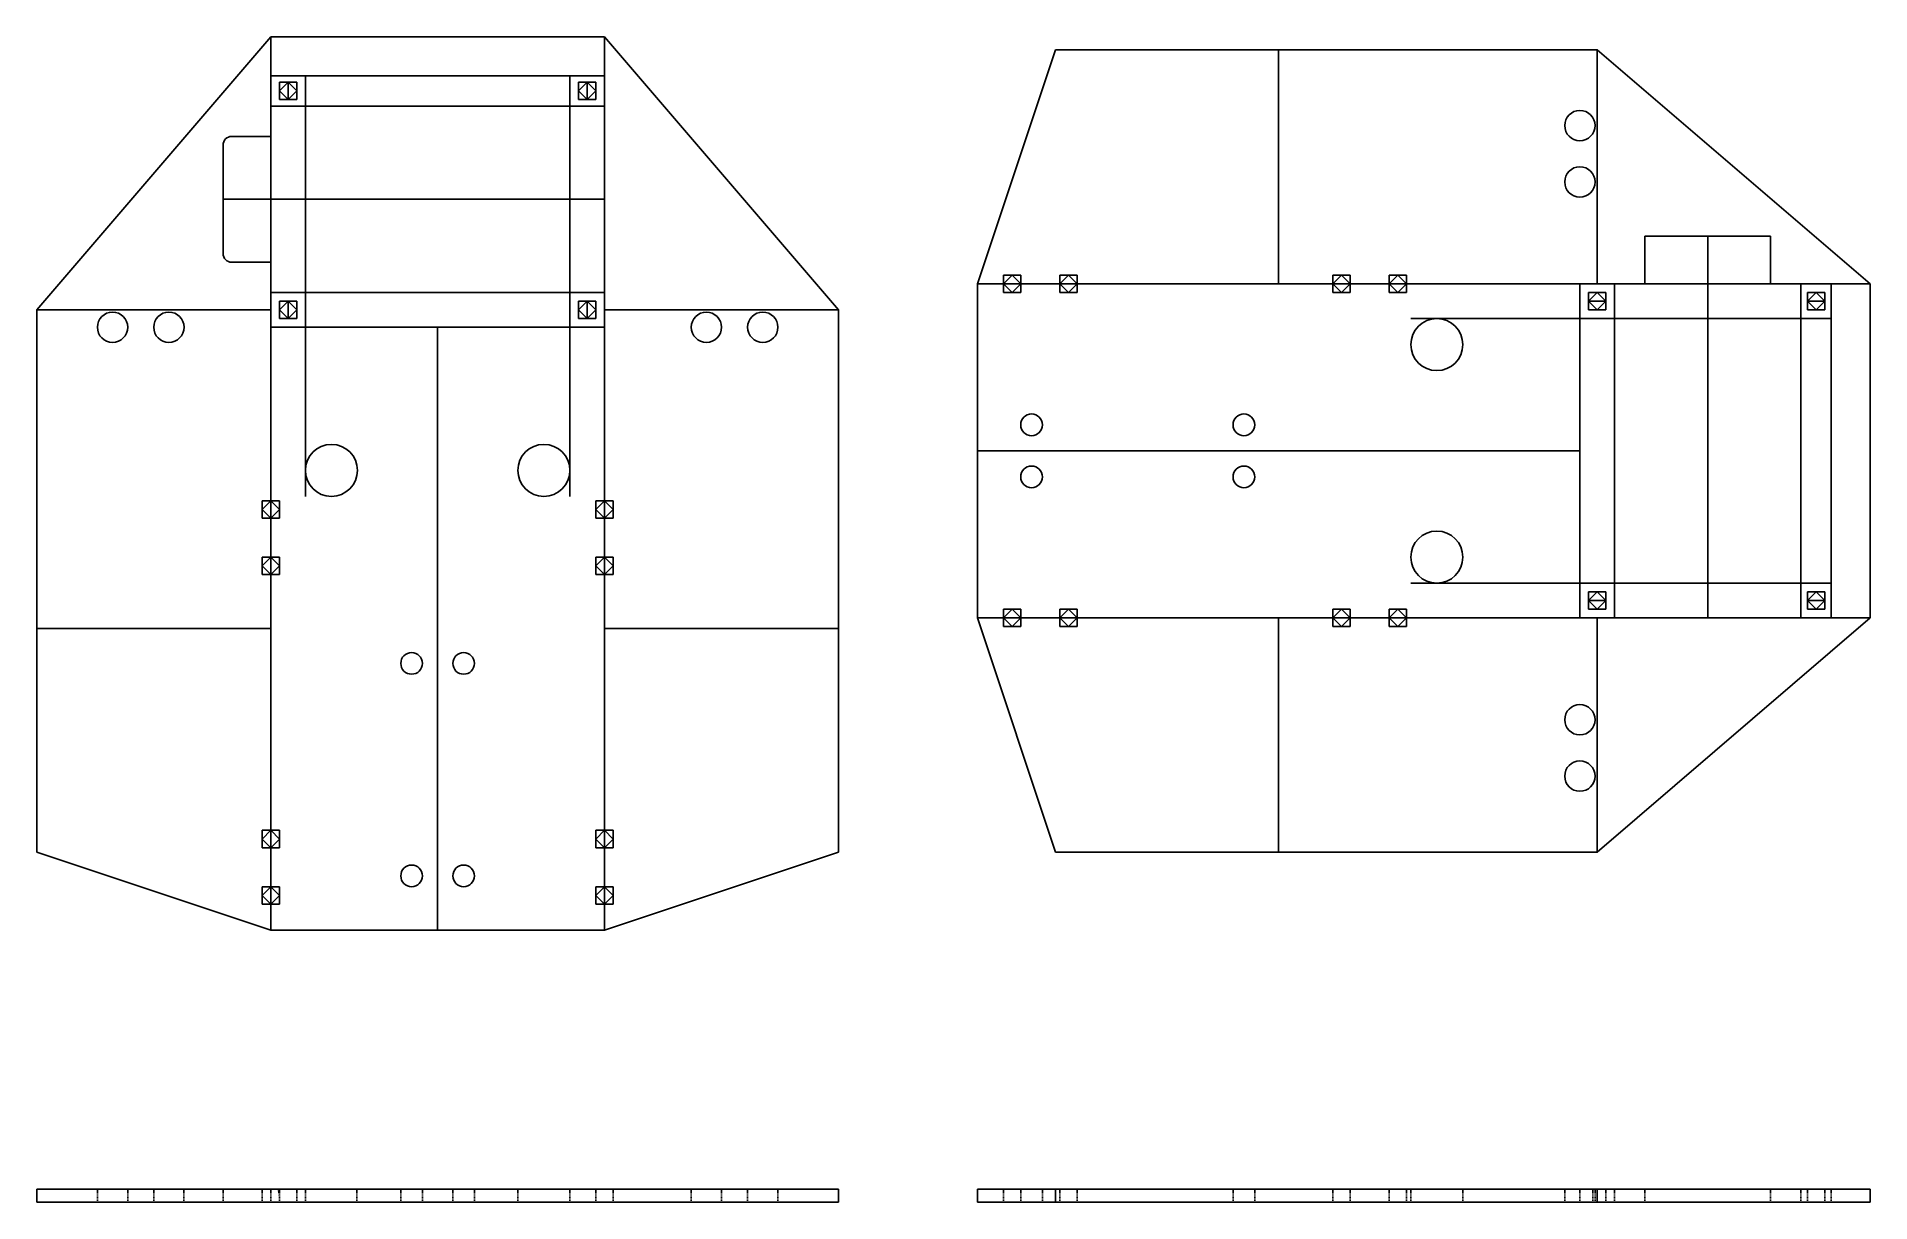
# Model space of a CAD drawing. Header units: inches. Extents: x 4 to 3747, y -1393 to 142.
# Drawn here: x 577.8 to 1000.8, y -314.9 to -46.1 of the extents above; entities that cross this region are included whole.
import ezdxf

# ---------------------------------------------------------------- set-up
doc = ezdxf.new("R2010")
doc.units = ezdxf.units.IN
doc.header["$MEASUREMENT"] = 0
doc.linetypes.add('DASHDOT2', pattern=[0.5, 0.25, -0.125, 0, -0.125])
doc.linetypes.add('HIDDEN2', pattern=[0.1875, 0.125, -0.0625])
for name, color, linetype in [('Battery', 1, 'HIDDEN2'), ('Hidden', 2, 'DASHDOT2'), ('Scratch', 200, 'Continuous')]:
    doc.layers.add(name, color=color, linetype=linetype)

msp = doc.modelspace()

# ---------------------------------------------------------------- linework, layer by layer
for p, q in [((631.79657, -46.11743), (577.79657, -109.11743)), ((631.79657, -46.11743), (670.29657, -46.11743)), ((708.79657, -46.11743), (670.29657, -46.11743)), ((708.79657, -46.11743), (762.79657, -109.11743)), ((812.79657, -49.11743), (794.79657, -103.11743)), ((937.79657, -49.11743), (812.79657, -49.11743)), ((1000.79657, -103.11743), (937.79657, -49.11743)), ((633.79657, -58.61743), (635.79657, -56.61743)), ((635.79657, -56.61743), (633.79657, -58.61743)), ((635.79657, -60.61743), (633.79657, -58.61743)), ((633.79657, -58.61743), (635.79657, -60.61743)), ((635.79657, -56.61743), (637.79657, -58.61743)), ((637.79657, -58.61743), (635.79657, -56.61743)), ((637.79657, -58.61743), (635.79657, -60.61743)), ((635.79657, -60.61743), (637.79657, -58.61743)), ((639.79657, -55.11743), (700.79657, -55.11743)), ((639.79657, -55.11743), (639.79657, -62.11743)), ((700.79657, -55.11743), (639.79657, -55.11743)), ((639.79657, -60.11743), (639.79657, -55.11743)), ((700.79657, -62.11743), (700.79657, -55.11743)), ((702.79657, -58.61743), (704.79657, -56.61743)), ((704.79657, -60.61743), (702.79657, -58.61743)), ((704.79657, -56.61743), (706.79657, -58.61743)), ((706.79657, -58.61743), (704.79657, -60.61743)), ((639.79657, -62.11743), (631.79657, -62.11743)), ((631.79657, -69.11743), (631.79657, -62.11743)), ((637.79657, -62.11743), (631.79657, -62.11743)), ((700.79657, -62.11743), (708.79657, -62.11743)), ((708.79657, -62.11743), (708.79657, -105.11743)), ((620.79657, -83.61743), (620.79657, -71.11743)), ((622.79657, -69.11743), (631.79657, -69.11743)), ((620.79657, -83.61743), (620.79657, -96.11743)), ((963.29657, -92.11743), (948.79657, -92.11743)), ((948.79657, -92.11743), (948.79657, -103.11743)), ((963.29657, -92.11743), (977.79657, -92.11743)), ((977.79657, -92.11743), (977.79657, -103.11743)), ((622.79657, -98.11743), (631.79657, -98.11743)), ((631.79657, -98.11743), (631.79657, -105.11743)), ((802.79657, -101.11743), (800.79657, -103.11743)), ((804.79657, -103.11743), (802.79657, -101.11743)), ((815.79657, -101.11743), (813.79657, -103.11743)), ((817.79657, -103.11743), (815.79657, -101.11743)), ((878.79657, -101.11743), (876.79657, -103.11743)), ((880.79657, -103.11743), (878.79657, -101.11743)), ((891.79657, -101.11743), (889.79657, -103.11743)), ((893.79657, -103.11743), (891.79657, -101.11743)), ((631.79657, -105.11743), (639.79657, -105.11743)), ((639.79657, -105.11743), (631.79657, -105.11743)), ((639.79657, -105.11743), (639.79657, -113.11743)), ((639.79657, -105.11743), (639.79657, -113.11743)), ((700.79657, -105.11743), (708.79657, -105.11743)), ((700.79657, -105.11743), (700.79657, -113.11743)), ((794.79657, -103.11743), (794.79657, -141.61743)), ((800.79657, -103.11743), (802.79657, -105.11743)), ((802.79657, -105.11743), (804.79657, -103.11743)), ((813.79657, -103.11743), (815.79657, -105.11743)), ((815.79657, -105.11743), (817.79657, -103.11743)), ((876.79657, -103.11743), (878.79657, -105.11743)), ((878.79657, -105.11743), (880.79657, -103.11743)), ((889.79657, -103.11743), (891.79657, -105.11743)), ((891.79657, -105.11743), (893.79657, -103.11743)), ((935.79657, -107.11743), (937.79657, -105.11743)), ((937.79657, -105.11743), (935.79657, -107.11743)), ((937.79657, -105.11743), (939.79657, -107.11743)), ((939.79657, -107.11743), (937.79657, -105.11743)), ((941.79657, -103.11743), (941.79657, -111.11743)), ((948.79657, -103.11743), (941.79657, -103.11743)), ((941.79657, -111.11743), (941.79657, -103.11743)), ((977.79657, -103.11743), (984.79657, -103.11743)), ((984.79657, -111.11743), (984.79657, -103.11743)), ((984.79657, -111.11743), (984.79657, -103.11743)), ((986.29657, -107.11743), (988.29657, -105.11743)), ((988.29657, -105.11743), (986.29657, -107.11743)), ((988.29657, -105.11743), (990.29657, -107.11743)), ((990.29657, -107.11743), (988.29657, -105.11743)), ((1000.79657, -103.11743), (1000.79657, -141.61743)), ((577.79657, -109.11743), (577.79657, -234.11743)), ((633.79657, -109.11743), (635.79657, -107.11743)), ((635.79657, -107.11743), (633.79657, -109.11743)), ((635.79657, -111.11743), (633.79657, -109.11743)), ((633.79657, -109.11743), (635.79657, -111.11743)), ((635.79657, -107.11743), (637.79657, -109.11743)), ((637.79657, -109.11743), (635.79657, -107.11743)), ((637.79657, -109.11743), (635.79657, -111.11743)), ((635.79657, -111.11743), (637.79657, -109.11743)), ((702.79657, -109.11743), (704.79657, -107.11743)), ((704.79657, -111.11743), (702.79657, -109.11743)), ((704.79657, -107.11743), (706.79657, -109.11743)), ((706.79657, -109.11743), (704.79657, -111.11743)), ((762.79657, -109.11743), (762.79657, -234.11743)), ((937.79657, -109.11743), (935.79657, -107.11743)), ((935.79657, -107.11743), (937.79657, -109.11743)), ((939.79657, -107.11743), (937.79657, -109.11743)), ((937.79657, -109.11743), (939.79657, -107.11743)), ((988.29657, -109.11743), (986.29657, -107.11743)), ((986.29657, -107.11743), (988.29657, -109.11743)), ((990.29657, -107.11743), (988.29657, -109.11743)), ((988.29657, -109.11743), (990.29657, -107.11743)), ((700.79657, -113.11743), (639.79657, -113.11743)), ((639.79657, -113.11743), (700.79657, -113.11743)), ((933.79657, -172.11743), (933.79657, -111.11743)), ((941.79657, -111.11743), (933.79657, -111.11743)), ((933.79657, -111.11743), (933.79657, -172.11743)), ((941.79657, -111.11743), (933.79657, -111.11743)), ((991.79657, -111.11743), (984.79657, -111.11743)), ((984.79657, -111.11743), (991.79657, -111.11743)), ((991.79657, -111.11743), (991.79657, -172.11743)), ((991.79657, -172.11743), (991.79657, -111.11743)), ((794.79657, -180.11743), (794.79657, -141.61743)), ((1000.79657, -180.11743), (1000.79657, -141.61743)), ((631.79657, -153.11743), (629.79657, -155.11743)), ((629.79657, -155.11743), (631.79657, -157.11743)), ((633.79657, -155.11743), (631.79657, -153.11743)), ((631.79657, -157.11743), (633.79657, -155.11743)), ((706.79657, -155.11743), (708.79657, -153.11743)), ((708.79657, -157.11743), (706.79657, -155.11743)), ((708.79657, -153.11743), (710.79657, -155.11743)), ((710.79657, -155.11743), (708.79657, -157.11743)), ((631.79657, -166.11743), (629.79657, -168.11743)), ((629.79657, -168.11743), (631.79657, -170.11743)), ((633.79657, -168.11743), (631.79657, -166.11743)), ((631.79657, -170.11743), (633.79657, -168.11743)), ((706.79657, -168.11743), (708.79657, -166.11743)), ((708.79657, -170.11743), (706.79657, -168.11743)), ((708.79657, -166.11743), (710.79657, -168.11743)), ((710.79657, -168.11743), (708.79657, -170.11743)), ((941.79657, -172.11743), (933.79657, -172.11743)), ((941.79657, -172.11743), (941.79657, -180.11743)), ((984.79657, -172.11743), (991.79657, -172.11743)), ((984.79657, -172.11743), (984.79657, -180.11743)), ((935.79657, -176.11743), (937.79657, -174.11743)), ((937.79657, -178.11743), (935.79657, -176.11743)), ((937.79657, -174.11743), (939.79657, -176.11743)), ((939.79657, -176.11743), (937.79657, -178.11743)), ((986.29657, -176.11743), (988.29657, -174.11743)), ((988.29657, -178.11743), (986.29657, -176.11743)), ((988.29657, -174.11743), (990.29657, -176.11743)), ((990.29657, -176.11743), (988.29657, -178.11743)), ((812.79657, -234.11743), (794.79657, -180.11743)), ((800.79657, -180.11743), (802.79657, -178.11743)), ((802.79657, -182.11743), (800.79657, -180.11743)), ((802.79657, -178.11743), (804.79657, -180.11743)), ((804.79657, -180.11743), (802.79657, -182.11743)), ((813.79657, -180.11743), (815.79657, -178.11743)), ((815.79657, -182.11743), (813.79657, -180.11743)), ((815.79657, -178.11743), (817.79657, -180.11743)), ((817.79657, -180.11743), (815.79657, -182.11743)), ((876.79657, -180.11743), (878.79657, -178.11743)), ((878.79657, -182.11743), (876.79657, -180.11743)), ((878.79657, -178.11743), (880.79657, -180.11743)), ((880.79657, -180.11743), (878.79657, -182.11743)), ((889.79657, -180.11743), (891.79657, -178.11743)), ((891.79657, -182.11743), (889.79657, -180.11743)), ((891.79657, -178.11743), (893.79657, -180.11743)), ((893.79657, -180.11743), (891.79657, -182.11743)), ((1000.79657, -180.11743), (937.79657, -234.11743)), ((984.79657, -180.11743), (941.79657, -180.11743)), ((631.79657, -229.11743), (629.79657, -231.11743)), ((629.79657, -231.11743), (631.79657, -233.11743)), ((633.79657, -231.11743), (631.79657, -229.11743)), ((631.79657, -233.11743), (633.79657, -231.11743)), ((706.79657, -231.11743), (708.79657, -229.11743)), ((708.79657, -233.11743), (706.79657, -231.11743)), ((708.79657, -229.11743), (710.79657, -231.11743)), ((710.79657, -231.11743), (708.79657, -233.11743)), ((577.79657, -234.11743), (631.79657, -252.11743)), ((762.79657, -234.11743), (708.79657, -252.11743)), ((937.79657, -234.11743), (812.79657, -234.11743)), ((631.79657, -242.11743), (629.79657, -244.11743)), ((629.79657, -244.11743), (631.79657, -246.11743)), ((633.79657, -244.11743), (631.79657, -242.11743)), ((631.79657, -246.11743), (633.79657, -244.11743)), ((706.79657, -244.11743), (708.79657, -242.11743)), ((708.79657, -246.11743), (706.79657, -244.11743)), ((708.79657, -242.11743), (710.79657, -244.11743)), ((710.79657, -244.11743), (708.79657, -246.11743)), ((631.79657, -252.11743), (670.29657, -252.11743)), ((708.79657, -252.11743), (670.29657, -252.11743)), ((762.79657, -311.89098), (577.79657, -311.89098)), ((577.79657, -311.89098), (577.79657, -314.89098)), ((762.79657, -311.89098), (762.79657, -314.89098)), ((1000.79657, -311.89098), (794.79657, -311.89098)), ((794.79657, -311.89098), (794.79657, -311.89098)), ((794.79657, -311.89098), (794.79657, -311.89098)), ((794.79657, -311.89098), (794.79657, -314.89098)), ((812.79657, -311.89098), (812.79657, -311.89098)), ((812.79657, -311.89098), (812.79657, -314.89098)), ((937.79657, -311.89098), (937.79657, -314.89098)), ((1000.79657, -311.89098), (1000.79657, -314.89098)), ((762.79657, -314.89098), (577.79657, -314.89098)), ((1000.79657, -314.89098), (794.79657, -314.89098))]:
    msp.add_line(p, q)
for centre, radius in [((933.79657, -66.61743), 3.5), ((933.79657, -79.61743), 3.5), ((595.29657, -113.11743), 3.5), ((608.29657, -113.11743), 3.5), ((732.29657, -113.11743), 3.5), ((745.29657, -113.11743), 3.5), ((900.79657, -117.11743), 6), ((807.29657, -135.61743), 2.5), ((856.29657, -135.61743), 2.5), ((645.79657, -146.11743), 6), ((694.79657, -146.11743), 6), ((807.29657, -147.61743), 2.5), ((856.29657, -147.61743), 2.5), ((900.79657, -166.11743), 6), ((664.29657, -190.61743), 2.5), ((676.29657, -190.61743), 2.5), ((933.79657, -203.61743), 3.5), ((933.79657, -216.61743), 3.5), ((664.29657, -239.61743), 2.5), ((676.29657, -239.61743), 2.5)]:
    msp.add_circle(centre, radius)
for centre, start, end in [((622.79657, -71.11743), 90, 180), ((622.79657, -96.11743), 180, 270)]:
    msp.add_arc(centre, 2, start, end)
at = {"layer": 'Battery'}
for p, q in [((933.79657, -103.11743), (991.79657, -103.11743)), ((933.79657, -180.11743), (933.79657, -103.11743)), ((991.79657, -103.11743), (991.79657, -180.11743)), ((991.79657, -180.11743), (933.79657, -180.11743))]:
    msp.add_line(p, q, dxfattribs=at)
at = {"layer": 'Hidden'}
for p, q in [((591.79657, -311.89098), (591.79657, -311.89098)), ((591.79657, -311.89098), (591.79657, -314.89098)), ((598.79657, -311.89098), (598.79657, -314.89098)), ((604.79657, -311.89098), (604.79657, -311.89098)), ((604.79657, -311.89098), (604.79657, -314.89098)), ((611.78171, -311.89098), (611.78171, -314.89098)), ((620.79657, -311.89098), (620.79657, -314.89098)), ((629.79657, -311.89098), (629.79657, -314.89098)), ((631.79657, -311.89098), (631.79657, -314.89098)), ((633.56272, -311.89098), (633.79657, -313.39098)), ((633.79657, -311.89098), (633.79657, -314.89098)), ((637.79657, -311.89098), (637.79657, -314.89098)), ((639.79657, -311.89098), (639.79657, -313.39098)), ((639.79657, -311.89098), (639.79657, -314.89098)), ((651.67532, -311.89098), (651.67532, -314.89098)), ((661.79657, -311.89098), (661.79657, -314.89098)), ((666.79657, -311.89098), (666.79657, -314.89098)), ((673.79657, -311.89098), (673.79657, -314.89098)), ((678.79657, -311.89098), (678.79657, -314.89098)), ((688.79657, -311.89098), (688.79657, -311.89098)), ((688.79657, -311.89098), (688.79657, -314.89098)), ((700.79657, -311.89098), (700.79657, -314.89098)), ((706.79657, -311.89098), (706.79657, -314.89098)), ((710.79657, -311.89098), (710.79657, -311.89098)), ((710.79657, -311.89098), (710.79657, -314.89098)), ((728.79657, -311.89098), (728.79657, -314.89098)), ((735.79657, -311.89098), (735.79657, -314.89098)), ((741.79657, -311.89098), (741.79657, -314.89098)), ((748.79657, -311.89098), (748.79657, -314.89098)), ((800.79657, -311.89098), (800.79657, -311.89098)), ((800.79657, -311.89098), (800.79657, -311.89098)), ((800.79657, -311.89098), (800.79657, -314.89098)), ((804.79657, -311.89098), (804.79657, -314.89098)), ((804.79657, -311.89098), (804.79657, -314.89098)), ((809.79657, -311.89098), (809.79657, -314.89098)), ((813.79657, -311.89098), (813.79657, -314.89098)), ((817.79657, -311.89098), (817.79657, -314.89098)), ((853.79657, -311.89098), (853.79657, -311.89098)), ((853.79657, -311.89098), (853.79657, -314.89098)), ((858.79657, -311.89098), (858.79657, -314.89098)), ((876.79657, -311.89098), (876.79657, -314.89098)), ((880.79657, -311.89098), (880.79657, -311.89098)), ((880.79657, -311.89098), (880.79657, -314.89098)), ((889.79657, -311.89098), (889.79657, -314.89098)), ((893.79657, -311.89098), (893.79657, -311.89098)), ((893.79657, -311.89098), (893.79657, -314.89098)), ((894.79657, -311.89098), (894.79657, -314.89098)), ((906.79657, -311.89098), (906.79657, -314.89098)), ((930.29657, -311.89098), (930.29657, -314.89098)), ((933.79657, -311.89098), (933.79657, -314.89098)), ((936.79657, -311.89098), (936.79657, -314.89098)), ((937.29657, -311.89098), (937.29657, -314.89098)), ((939.79657, -311.89098), (939.79657, -314.89098)), ((941.79657, -311.89098), (941.79657, -314.89098)), ((948.79657, -311.89098), (948.79657, -311.89098)), ((948.79657, -311.89098), (948.79657, -314.89098)), ((977.79657, -311.89098), (977.79657, -314.89098)), ((984.79657, -311.89098), (984.79657, -314.89098)), ((986.29657, -311.89098), (986.29657, -314.89098)), ((990.29657, -311.89098), (990.29657, -314.89098)), ((991.79657, -311.89098), (991.79657, -314.89098))]:
    msp.add_line(p, q, dxfattribs=at)
at = {"layer": 'Scratch'}
for p, q in [((631.79657, -55.11743), (631.79657, -46.11743)), ((708.79657, -55.11743), (708.79657, -46.11743)), ((864.29657, -103.11743), (864.29657, -49.11743)), ((937.79657, -103.11743), (937.79657, -49.11743)), ((639.79657, -55.11743), (631.79657, -55.11743)), ((631.79657, -55.11743), (631.79657, -62.11743)), ((639.79657, -55.11743), (631.79657, -55.11743)), ((631.79657, -55.11743), (631.79657, -62.11743)), ((633.79657, -56.61743), (633.79657, -60.61743)), ((637.79657, -56.61743), (633.79657, -56.61743)), ((633.79657, -60.61743), (633.79657, -56.61743)), ((633.79657, -56.61743), (637.79657, -56.61743)), ((633.79657, -60.61743), (633.79657, -56.61743)), ((635.79657, -56.61743), (635.79657, -60.61743)), ((635.79657, -56.61743), (635.79657, -60.61743)), ((637.79657, -60.61743), (637.79657, -56.61743)), ((637.79657, -60.61743), (637.79657, -56.61743)), ((637.79657, -56.61743), (637.79657, -60.61743)), ((700.79657, -55.11743), (708.79657, -55.11743)), ((702.79657, -56.61743), (702.79657, -60.61743)), ((706.79657, -56.61743), (702.79657, -56.61743)), ((704.79657, -56.61743), (704.79657, -60.61743)), ((706.79657, -60.61743), (706.79657, -56.61743)), ((706.79657, -60.61743), (706.79657, -56.61743)), ((708.79657, -55.11743), (708.79657, -62.11743)), ((633.79657, -60.61743), (637.79657, -60.61743)), ((637.79657, -60.61743), (633.79657, -60.61743)), ((639.79657, -62.11743), (700.79657, -62.11743)), ((639.79657, -62.11743), (639.79657, -105.11743)), ((700.79657, -62.11743), (639.79657, -62.11743)), ((639.79657, -105.11743), (639.79657, -62.11743)), ((700.79657, -105.11743), (700.79657, -62.11743)), ((702.79657, -60.61743), (706.79657, -60.61743)), ((631.79657, -69.11743), (631.79657, -98.11743)), ((708.79657, -83.61743), (620.79657, -83.61743)), ((963.29657, -180.11743), (963.29657, -92.11743)), ((800.79657, -105.11743), (800.79657, -101.11743)), ((800.79657, -101.11743), (804.79657, -101.11743)), ((800.79657, -101.11743), (804.79657, -101.11743)), ((804.79657, -101.11743), (804.79657, -105.11743)), ((813.79657, -105.11743), (813.79657, -101.11743)), ((813.79657, -101.11743), (817.79657, -101.11743)), ((813.79657, -101.11743), (817.79657, -101.11743)), ((817.79657, -101.11743), (817.79657, -105.11743)), ((876.79657, -105.11743), (876.79657, -101.11743)), ((876.79657, -101.11743), (880.79657, -101.11743)), ((876.79657, -101.11743), (880.79657, -101.11743)), ((880.79657, -101.11743), (880.79657, -105.11743)), ((889.79657, -105.11743), (889.79657, -101.11743)), ((889.79657, -101.11743), (893.79657, -101.11743)), ((889.79657, -101.11743), (893.79657, -101.11743)), ((893.79657, -101.11743), (893.79657, -105.11743)), ((631.79657, -105.11743), (631.79657, -113.11743)), ((631.79657, -105.11743), (631.79657, -113.11743)), ((631.79657, -105.11743), (631.79657, -155.11743)), ((639.79657, -105.11743), (700.79657, -105.11743)), ((700.79657, -105.11743), (639.79657, -105.11743)), ((708.79657, -105.11743), (708.79657, -113.11743)), ((708.79657, -105.11743), (708.79657, -155.11743)), ((933.79657, -103.11743), (794.79657, -103.11743)), ((804.79657, -103.11743), (800.79657, -103.11743)), ((804.79657, -105.11743), (800.79657, -105.11743)), ((815.79657, -103.11743), (802.79657, -103.11743)), ((817.79657, -103.11743), (813.79657, -103.11743)), ((817.79657, -105.11743), (813.79657, -105.11743)), ((878.79657, -103.11743), (815.79657, -103.11743)), ((880.79657, -103.11743), (876.79657, -103.11743)), ((880.79657, -105.11743), (876.79657, -105.11743)), ((891.79657, -103.11743), (878.79657, -103.11743)), ((893.79657, -103.11743), (889.79657, -103.11743)), ((893.79657, -105.11743), (889.79657, -105.11743)), ((941.79657, -103.11743), (891.79657, -103.11743)), ((941.79657, -103.11743), (933.79657, -103.11743)), ((933.79657, -103.11743), (933.79657, -111.11743)), ((941.79657, -103.11743), (933.79657, -103.11743)), ((933.79657, -103.11743), (933.79657, -111.11743)), ((939.79657, -105.11743), (935.79657, -105.11743)), ((935.79657, -105.11743), (935.79657, -109.11743)), ((935.79657, -109.11743), (935.79657, -105.11743)), ((935.79657, -105.11743), (939.79657, -105.11743)), ((935.79657, -105.11743), (939.79657, -105.11743)), ((939.79657, -109.11743), (939.79657, -105.11743)), ((939.79657, -105.11743), (939.79657, -109.11743)), ((977.79657, -103.11743), (948.79657, -103.11743)), ((991.79657, -103.11743), (984.79657, -103.11743)), ((991.79657, -103.11743), (984.79657, -103.11743)), ((990.29657, -105.11743), (986.29657, -105.11743)), ((986.29657, -105.11743), (986.29657, -109.11743)), ((986.29657, -109.11743), (986.29657, -105.11743)), ((986.29657, -105.11743), (990.29657, -105.11743)), ((986.29657, -105.11743), (990.29657, -105.11743)), ((990.29657, -109.11743), (990.29657, -105.11743)), ((990.29657, -105.11743), (990.29657, -109.11743)), ((991.79657, -111.11743), (991.79657, -103.11743)), ((991.79657, -111.11743), (991.79657, -103.11743)), ((991.79657, -103.11743), (1000.79657, -103.11743)), ((631.79657, -109.11743), (577.79657, -109.11743)), ((633.79657, -107.11743), (633.79657, -111.11743)), ((637.79657, -107.11743), (633.79657, -107.11743)), ((633.79657, -111.11743), (633.79657, -107.11743)), ((633.79657, -107.11743), (637.79657, -107.11743)), ((633.79657, -111.11743), (633.79657, -107.11743)), ((635.79657, -107.11743), (635.79657, -111.11743)), ((635.79657, -107.11743), (635.79657, -111.11743)), ((637.79657, -111.11743), (637.79657, -107.11743)), ((637.79657, -111.11743), (637.79657, -107.11743)), ((637.79657, -107.11743), (637.79657, -111.11743)), ((702.79657, -107.11743), (702.79657, -111.11743)), ((706.79657, -107.11743), (702.79657, -107.11743)), ((704.79657, -107.11743), (704.79657, -111.11743)), ((706.79657, -111.11743), (706.79657, -107.11743)), ((706.79657, -111.11743), (706.79657, -107.11743)), ((708.79657, -109.11743), (762.79657, -109.11743)), ((939.79657, -107.11743), (935.79657, -107.11743)), ((939.79657, -107.11743), (935.79657, -107.11743)), ((935.79657, -109.11743), (939.79657, -109.11743)), ((935.79657, -109.11743), (939.79657, -109.11743)), ((939.79657, -109.11743), (935.79657, -109.11743)), ((990.29657, -107.11743), (986.29657, -107.11743)), ((990.29657, -107.11743), (986.29657, -107.11743)), ((986.29657, -109.11743), (990.29657, -109.11743)), ((986.29657, -109.11743), (990.29657, -109.11743)), ((990.29657, -109.11743), (986.29657, -109.11743)), ((631.79657, -113.11743), (639.79657, -113.11743)), ((631.79657, -113.11743), (639.79657, -113.11743)), ((631.79657, -113.11743), (631.79657, -252.11743)), ((633.79657, -111.11743), (637.79657, -111.11743)), ((637.79657, -111.11743), (633.79657, -111.11743)), ((639.79657, -113.11743), (639.79657, -140.11743)), ((670.29657, -113.11743), (670.29657, -252.11743)), ((670.29657, -113.11743), (670.29657, -252.11743)), ((708.79657, -113.11743), (700.79657, -113.11743)), ((700.79657, -113.11743), (700.79657, -140.11743)), ((702.79657, -111.11743), (706.79657, -111.11743)), ((708.79657, -113.11743), (708.79657, -252.11743)), ((906.79657, -111.11743), (894.79657, -111.11743)), ((933.79657, -111.11743), (906.79657, -111.11743)), ((941.79657, -111.11743), (941.79657, -172.11743)), ((984.79657, -111.11743), (941.79657, -111.11743)), ((941.79657, -172.11743), (941.79657, -111.11743)), ((941.79657, -111.11743), (984.79657, -111.11743)), ((984.79657, -111.11743), (984.79657, -172.11743)), ((984.79657, -172.11743), (984.79657, -111.11743)), ((639.79657, -140.11743), (639.79657, -152.11743)), ((700.79657, -140.11743), (700.79657, -152.11743)), ((933.79657, -141.61743), (794.79657, -141.61743)), ((933.79657, -141.61743), (794.79657, -141.61743)), ((629.79657, -157.11743), (629.79657, -153.11743)), ((629.79657, -153.11743), (633.79657, -153.11743)), ((629.79657, -157.11743), (629.79657, -153.11743)), ((631.79657, -153.11743), (631.79657, -157.11743)), ((631.79657, -155.11743), (631.79657, -168.11743)), ((633.79657, -153.11743), (633.79657, -157.11743)), ((706.79657, -153.11743), (706.79657, -157.11743)), ((710.79657, -153.11743), (706.79657, -153.11743)), ((708.79657, -153.11743), (708.79657, -157.11743)), ((708.79657, -155.11743), (708.79657, -168.11743)), ((710.79657, -157.11743), (710.79657, -153.11743)), ((710.79657, -157.11743), (710.79657, -153.11743)), ((633.79657, -157.11743), (629.79657, -157.11743)), ((706.79657, -157.11743), (710.79657, -157.11743)), ((629.79657, -170.11743), (629.79657, -166.11743)), ((629.79657, -166.11743), (633.79657, -166.11743)), ((629.79657, -170.11743), (629.79657, -166.11743)), ((631.79657, -166.11743), (631.79657, -170.11743)), ((631.79657, -168.11743), (631.79657, -231.11743)), ((633.79657, -166.11743), (633.79657, -170.11743)), ((706.79657, -166.11743), (706.79657, -170.11743)), ((710.79657, -166.11743), (706.79657, -166.11743)), ((708.79657, -166.11743), (708.79657, -170.11743)), ((708.79657, -168.11743), (708.79657, -231.11743)), ((710.79657, -170.11743), (710.79657, -166.11743)), ((710.79657, -170.11743), (710.79657, -166.11743)), ((633.79657, -170.11743), (629.79657, -170.11743)), ((706.79657, -170.11743), (710.79657, -170.11743)), ((906.79657, -172.11743), (894.79657, -172.11743)), ((933.79657, -172.11743), (906.79657, -172.11743)), ((933.79657, -180.11743), (933.79657, -172.11743)), ((941.79657, -172.11743), (984.79657, -172.11743)), ((991.79657, -172.11743), (991.79657, -180.11743)), ((939.79657, -174.11743), (935.79657, -174.11743)), ((935.79657, -174.11743), (935.79657, -178.11743)), ((939.79657, -176.11743), (935.79657, -176.11743)), ((939.79657, -178.11743), (939.79657, -174.11743)), ((990.29657, -174.11743), (986.29657, -174.11743)), ((986.29657, -174.11743), (986.29657, -178.11743)), ((990.29657, -176.11743), (986.29657, -176.11743)), ((990.29657, -178.11743), (990.29657, -174.11743)), ((933.79657, -180.11743), (794.79657, -180.11743)), ((804.79657, -178.11743), (800.79657, -178.11743)), ((800.79657, -178.11743), (800.79657, -182.11743)), ((804.79657, -180.11743), (800.79657, -180.11743)), ((815.79657, -180.11743), (802.79657, -180.11743)), ((804.79657, -182.11743), (804.79657, -178.11743)), ((817.79657, -178.11743), (813.79657, -178.11743)), ((813.79657, -178.11743), (813.79657, -182.11743)), ((817.79657, -180.11743), (813.79657, -180.11743)), ((878.79657, -180.11743), (815.79657, -180.11743)), ((817.79657, -182.11743), (817.79657, -178.11743)), ((864.29657, -180.11743), (864.29657, -234.11743)), ((880.79657, -178.11743), (876.79657, -178.11743)), ((876.79657, -178.11743), (876.79657, -182.11743)), ((880.79657, -180.11743), (876.79657, -180.11743)), ((891.79657, -180.11743), (878.79657, -180.11743)), ((880.79657, -182.11743), (880.79657, -178.11743)), ((893.79657, -178.11743), (889.79657, -178.11743)), ((889.79657, -178.11743), (889.79657, -182.11743)), ((893.79657, -180.11743), (889.79657, -180.11743)), ((941.79657, -180.11743), (891.79657, -180.11743)), ((893.79657, -182.11743), (893.79657, -178.11743)), ((941.79657, -180.11743), (933.79657, -180.11743)), ((935.79657, -178.11743), (939.79657, -178.11743)), ((935.79657, -178.11743), (939.79657, -178.11743)), ((937.79657, -180.11743), (937.79657, -234.11743)), ((991.79657, -180.11743), (984.79657, -180.11743)), ((986.29657, -178.11743), (990.29657, -178.11743)), ((986.29657, -178.11743), (990.29657, -178.11743)), ((991.79657, -180.11743), (1000.79657, -180.11743)), ((631.79657, -182.61743), (577.79657, -182.61743)), ((708.79657, -182.61743), (762.79657, -182.61743)), ((800.79657, -182.11743), (804.79657, -182.11743)), ((800.79657, -182.11743), (804.79657, -182.11743)), ((813.79657, -182.11743), (817.79657, -182.11743)), ((813.79657, -182.11743), (817.79657, -182.11743)), ((876.79657, -182.11743), (880.79657, -182.11743)), ((876.79657, -182.11743), (880.79657, -182.11743)), ((889.79657, -182.11743), (893.79657, -182.11743)), ((889.79657, -182.11743), (893.79657, -182.11743)), ((629.79657, -233.11743), (629.79657, -229.11743)), ((629.79657, -229.11743), (633.79657, -229.11743)), ((629.79657, -233.11743), (629.79657, -229.11743)), ((631.79657, -229.11743), (631.79657, -233.11743)), ((631.79657, -231.11743), (631.79657, -244.11743)), ((633.79657, -229.11743), (633.79657, -233.11743)), ((706.79657, -229.11743), (706.79657, -233.11743)), ((710.79657, -229.11743), (706.79657, -229.11743)), ((708.79657, -229.11743), (708.79657, -233.11743)), ((708.79657, -231.11743), (708.79657, -244.11743)), ((710.79657, -233.11743), (710.79657, -229.11743)), ((710.79657, -233.11743), (710.79657, -229.11743)), ((633.79657, -233.11743), (629.79657, -233.11743)), ((706.79657, -233.11743), (710.79657, -233.11743)), ((629.79657, -246.11743), (629.79657, -242.11743)), ((629.79657, -242.11743), (633.79657, -242.11743)), ((629.79657, -246.11743), (629.79657, -242.11743)), ((631.79657, -242.11743), (631.79657, -246.11743)), ((633.79657, -242.11743), (633.79657, -246.11743)), ((706.79657, -242.11743), (706.79657, -246.11743)), ((710.79657, -242.11743), (706.79657, -242.11743)), ((708.79657, -242.11743), (708.79657, -246.11743)), ((710.79657, -246.11743), (710.79657, -242.11743)), ((710.79657, -246.11743), (710.79657, -242.11743)), ((633.79657, -246.11743), (629.79657, -246.11743)), ((706.79657, -246.11743), (710.79657, -246.11743))]:
    msp.add_line(p, q, dxfattribs=at)

doc.saveas('drawing.dxf')
